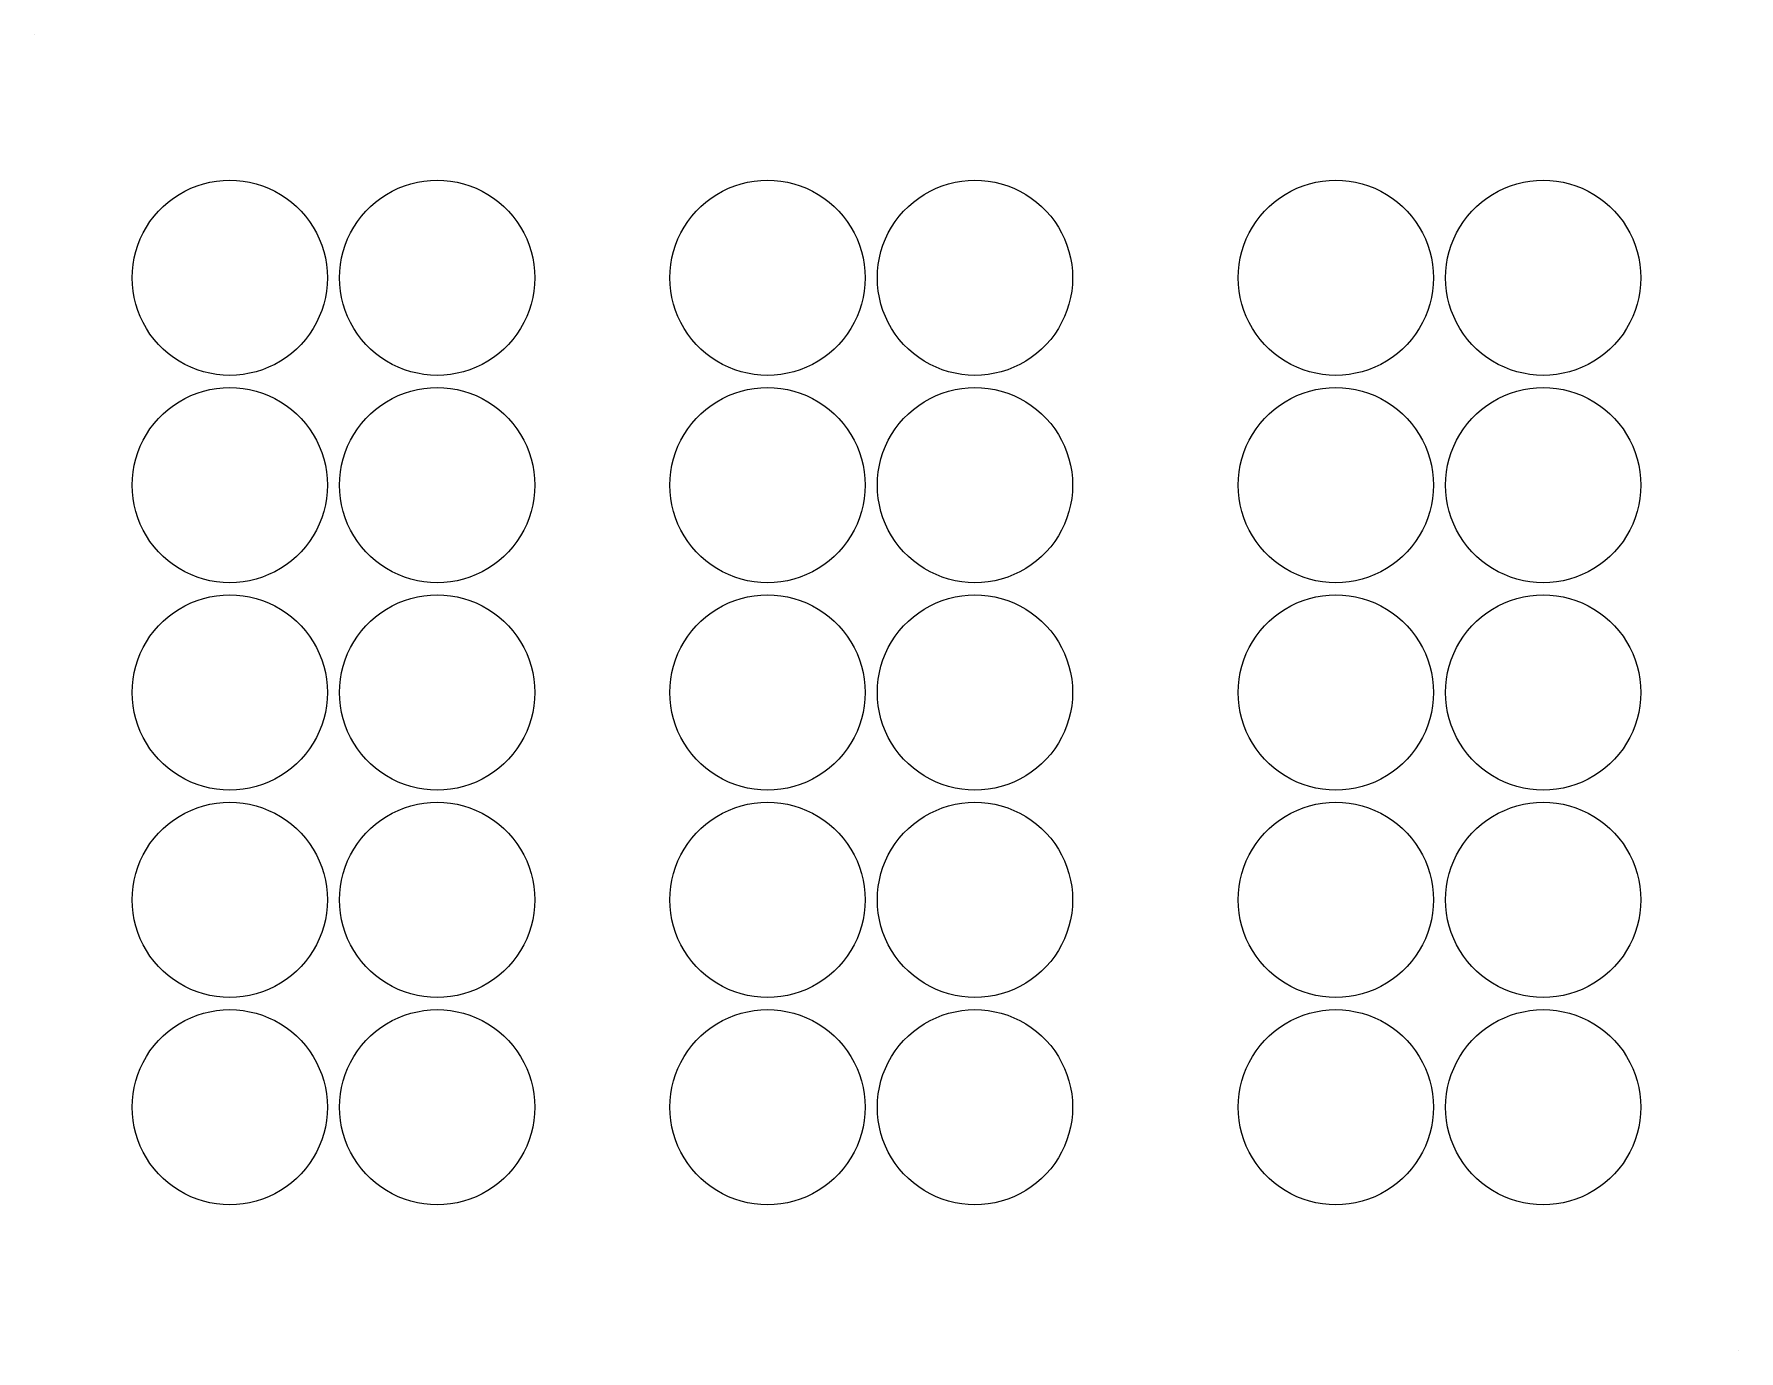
# Model space of a CAD drawing. Extents: x 0 to 279, y 0 to 216.
import ezdxf

# ---------------------------------------------------------------- set-up
doc = ezdxf.new("R2010")
doc.units = 0
doc.layers.add('ANCHOR', color=7, linetype='CONTINUOUS')
doc.layers.add('CUT', color=1, linetype='CONTINUOUS')

msp = doc.modelspace()

# ---------------------------------------------------------------- linework, layer by layer
at = {"layer": 'ANCHOR'}
for points in [[(0, 215.9), (0.01, 215.9), (0.01, 215.89), (0, 215.89)], [(279.39, 0.01), (279.4, 0.01), (279.4, 0), (279.39, 0)]]:
    msp.add_lwpolyline(points, close=True, dxfattribs=at)
at = {"layer": 'CUT'}
for points in [[(48.066, 175.95), (48.0287, 174.8581), (47.917, 173.7713), (47.7313, 172.6947), (47.4727, 171.6333), (47.1422, 170.5919), (46.7414, 169.5756), (46.2722, 168.589), (45.7367, 167.6367), (45.1375, 166.7231), (44.4774, 165.8526), (43.7594, 165.0291), (42.9869, 164.2566), (42.1634, 163.5386), (41.2929, 162.8785), (40.3793, 162.2793), (39.427, 161.7438), (38.4404, 161.2746), (37.4241, 160.8738), (36.3827, 160.5433), (35.3213, 160.2847), (34.2447, 160.099), (33.1579, 159.9873), (32.066, 159.95), (30.9741, 159.9873), (29.8873, 160.099), (28.8107, 160.2847), (27.7493, 160.5433), (26.7079, 160.8738), (25.6916, 161.2746), (24.705, 161.7438), (23.7527, 162.2793), (22.8391, 162.8785), (21.9686, 163.5386), (21.1451, 164.2566), (20.3726, 165.0291), (19.6546, 165.8526), (18.9945, 166.7231), (18.3953, 167.6367), (17.8598, 168.589), (17.3906, 169.5756), (16.9898, 170.5919), (16.6593, 171.6333), (16.4007, 172.6947), (16.215, 173.7713), (16.1033, 174.8581), (16.066, 175.95), (16.1033, 177.0419), (16.215, 178.1287), (16.4007, 179.2053), (16.6593, 180.2667), (16.9898, 181.3081), (17.3906, 182.3244), (17.8598, 183.311), (18.3953, 184.2633), (18.9945, 185.1769), (19.6546, 186.0474), (20.3726, 186.8709), (21.1451, 187.6434), (21.9686, 188.3614), (22.8391, 189.0215), (23.7527, 189.6207), (24.705, 190.1562), (25.6916, 190.6254), (26.7079, 191.0262), (27.7493, 191.3567), (28.8107, 191.6153), (29.8873, 191.801), (30.9741, 191.9127), (32.066, 191.95), (33.1579, 191.9127), (34.2447, 191.801), (35.3213, 191.6153), (36.3827, 191.3567), (37.4241, 191.0262), (38.4404, 190.6254), (39.427, 190.1562), (40.3793, 189.6207), (41.2929, 189.0215), (42.1634, 188.3614), (42.9869, 187.6434), (43.7594, 186.8709), (44.4774, 186.0474), (45.1375, 185.1769), (45.7367, 184.2633), (46.2722, 183.311), (46.7414, 182.3244), (47.1422, 181.3081), (47.4727, 180.2667), (47.7313, 179.2053), (47.917, 178.1287), (48.0287, 177.0419)], [(82.066, 175.95), (82.0287, 174.8581), (81.917, 173.7713), (81.7313, 172.6947), (81.4727, 171.6333), (81.1422, 170.5919), (80.7414, 169.5756), (80.2722, 168.589), (79.7367, 167.6367), (79.1375, 166.7231), (78.4774, 165.8526), (77.7594, 165.0291), (76.9869, 164.2566), (76.1634, 163.5386), (75.2929, 162.8785), (74.3793, 162.2793), (73.427, 161.7438), (72.4404, 161.2746), (71.4241, 160.8738), (70.3827, 160.5433), (69.3213, 160.2847), (68.2447, 160.099), (67.1579, 159.9873), (66.066, 159.95), (64.9741, 159.9873), (63.8873, 160.099), (62.8107, 160.2847), (61.7493, 160.5433), (60.7079, 160.8738), (59.6916, 161.2746), (58.705, 161.7438), (57.7527, 162.2793), (56.8391, 162.8785), (55.9686, 163.5386), (55.1451, 164.2566), (54.3726, 165.0291), (53.6546, 165.8526), (52.9945, 166.7231), (52.3953, 167.6367), (51.8598, 168.589), (51.3906, 169.5756), (50.9898, 170.5919), (50.6593, 171.6333), (50.4007, 172.6947), (50.215, 173.7713), (50.1033, 174.8581), (50.066, 175.95), (50.1033, 177.0419), (50.215, 178.1287), (50.4007, 179.2053), (50.6593, 180.2667), (50.9898, 181.3081), (51.3906, 182.3244), (51.8598, 183.311), (52.3953, 184.2633), (52.9945, 185.1769), (53.6546, 186.0474), (54.3726, 186.8709), (55.1451, 187.6434), (55.9686, 188.3614), (56.8391, 189.0215), (57.7527, 189.6207), (58.705, 190.1562), (59.6916, 190.6254), (60.7079, 191.0262), (61.7493, 191.3567), (62.8107, 191.6153), (63.8873, 191.801), (64.9741, 191.9127), (66.066, 191.95), (67.1579, 191.9127), (68.2447, 191.801), (69.3213, 191.6153), (70.3827, 191.3567), (71.4241, 191.0262), (72.4404, 190.6254), (73.427, 190.1562), (74.3793, 189.6207), (75.2929, 189.0215), (76.1634, 188.3614), (76.9869, 187.6434), (77.7594, 186.8709), (78.4774, 186.0474), (79.1375, 185.1769), (79.7367, 184.2633), (80.2722, 183.311), (80.7414, 182.3244), (81.1422, 181.3081), (81.4727, 180.2667), (81.7313, 179.2053), (81.917, 178.1287), (82.0287, 177.0419)], [(136.201, 175.95), (136.1637, 174.8581), (136.052, 173.7713), (135.8663, 172.6947), (135.6077, 171.6333), (135.2772, 170.5919), (134.8764, 169.5756), (134.4072, 168.589), (133.8717, 167.6367), (133.2725, 166.7231), (132.6124, 165.8526), (131.8944, 165.0291), (131.1219, 164.2566), (130.2984, 163.5386), (129.4279, 162.8785), (128.5143, 162.2793), (127.562, 161.7438), (126.5754, 161.2746), (125.5591, 160.8738), (124.5177, 160.5433), (123.4563, 160.2847), (122.3797, 160.099), (121.2929, 159.9873), (120.201, 159.95), (119.1091, 159.9873), (118.0223, 160.099), (116.9457, 160.2847), (115.8843, 160.5433), (114.8429, 160.8738), (113.8266, 161.2746), (112.84, 161.7438), (111.8877, 162.2793), (110.9741, 162.8785), (110.1036, 163.5386), (109.2801, 164.2566), (108.5076, 165.0291), (107.7896, 165.8526), (107.1295, 166.7231), (106.5303, 167.6367), (105.9948, 168.589), (105.5256, 169.5756), (105.1248, 170.5919), (104.7943, 171.6333), (104.5357, 172.6947), (104.35, 173.7713), (104.2383, 174.8581), (104.201, 175.95), (104.2383, 177.0419), (104.35, 178.1287), (104.5357, 179.2053), (104.7943, 180.2667), (105.1248, 181.3081), (105.5256, 182.3244), (105.9948, 183.311), (106.5303, 184.2633), (107.1295, 185.1769), (107.7896, 186.0474), (108.5076, 186.8709), (109.2801, 187.6434), (110.1036, 188.3614), (110.9741, 189.0215), (111.8877, 189.6207), (112.84, 190.1562), (113.8266, 190.6254), (114.8429, 191.0262), (115.8843, 191.3567), (116.9457, 191.6153), (118.0223, 191.801), (119.1091, 191.9127), (120.201, 191.95), (121.2929, 191.9127), (122.3797, 191.801), (123.4563, 191.6153), (124.5177, 191.3567), (125.5591, 191.0262), (126.5754, 190.6254), (127.562, 190.1562), (128.5143, 189.6207), (129.4279, 189.0215), (130.2984, 188.3614), (131.1219, 187.6434), (131.8944, 186.8709), (132.6124, 186.0474), (133.2725, 185.1769), (133.8717, 184.2633), (134.4072, 183.311), (134.8764, 182.3244), (135.2772, 181.3081), (135.6077, 180.2667), (135.8663, 179.2053), (136.052, 178.1287), (136.1637, 177.0419)], [(170.201, 175.95), (170.1637, 174.8581), (170.052, 173.7713), (169.8663, 172.6947), (169.6077, 171.6333), (169.2772, 170.5919), (168.8764, 169.5756), (168.4072, 168.589), (167.8717, 167.6367), (167.2725, 166.7231), (166.6124, 165.8526), (165.8944, 165.0291), (165.1219, 164.2566), (164.2984, 163.5386), (163.4279, 162.8785), (162.5143, 162.2793), (161.562, 161.7438), (160.5754, 161.2746), (159.5591, 160.8738), (158.5177, 160.5433), (157.4563, 160.2847), (156.3797, 160.099), (155.2929, 159.9873), (154.201, 159.95), (153.1091, 159.9873), (152.0223, 160.099), (150.9457, 160.2847), (149.8843, 160.5433), (148.8429, 160.8738), (147.8266, 161.2746), (146.84, 161.7438), (145.8877, 162.2793), (144.9741, 162.8785), (144.1036, 163.5386), (143.2801, 164.2566), (142.5076, 165.0291), (141.7896, 165.8526), (141.1295, 166.7231), (140.5303, 167.6367), (139.9948, 168.589), (139.5256, 169.5756), (139.1248, 170.5919), (138.7943, 171.6333), (138.5357, 172.6947), (138.35, 173.7713), (138.2383, 174.8581), (138.201, 175.95), (138.2383, 177.0419), (138.35, 178.1287), (138.5357, 179.2053), (138.7943, 180.2667), (139.1248, 181.3081), (139.5256, 182.3244), (139.9948, 183.311), (140.5303, 184.2633), (141.1295, 185.1769), (141.7896, 186.0474), (142.5076, 186.8709), (143.2801, 187.6434), (144.1036, 188.3614), (144.9741, 189.0215), (145.8877, 189.6207), (146.84, 190.1562), (147.8266, 190.6254), (148.8429, 191.0262), (149.8843, 191.3567), (150.9457, 191.6153), (152.0223, 191.801), (153.1091, 191.9127), (154.201, 191.95), (155.2929, 191.9127), (156.3797, 191.801), (157.4563, 191.6153), (158.5177, 191.3567), (159.5591, 191.0262), (160.5754, 190.6254), (161.562, 190.1562), (162.5143, 189.6207), (163.4279, 189.0215), (164.2984, 188.3614), (165.1219, 187.6434), (165.8944, 186.8709), (166.6124, 186.0474), (167.2725, 185.1769), (167.8717, 184.2633), (168.4072, 183.311), (168.8764, 182.3244), (169.2772, 181.3081), (169.6077, 180.2667), (169.8663, 179.2053), (170.052, 178.1287), (170.1637, 177.0419)], [(229.334, 175.95), (229.2967, 174.8581), (229.185, 173.7713), (228.9993, 172.6947), (228.7407, 171.6333), (228.4102, 170.5919), (228.0094, 169.5756), (227.5402, 168.589), (227.0047, 167.6367), (226.4055, 166.7231), (225.7454, 165.8526), (225.0274, 165.0291), (224.2549, 164.2566), (223.4314, 163.5386), (222.5609, 162.8785), (221.6473, 162.2793), (220.695, 161.7438), (219.7084, 161.2746), (218.6921, 160.8738), (217.6507, 160.5433), (216.5893, 160.2847), (215.5127, 160.099), (214.4259, 159.9873), (213.334, 159.95), (212.2421, 159.9873), (211.1553, 160.099), (210.0787, 160.2847), (209.0173, 160.5433), (207.9759, 160.8738), (206.9596, 161.2746), (205.973, 161.7438), (205.0207, 162.2793), (204.1071, 162.8785), (203.2366, 163.5386), (202.4131, 164.2566), (201.6406, 165.0291), (200.9226, 165.8526), (200.2625, 166.7231), (199.6633, 167.6367), (199.1278, 168.589), (198.6586, 169.5756), (198.2578, 170.5919), (197.9273, 171.6333), (197.6687, 172.6947), (197.483, 173.7713), (197.3713, 174.8581), (197.334, 175.95), (197.3713, 177.0419), (197.483, 178.1287), (197.6687, 179.2053), (197.9273, 180.2667), (198.2578, 181.3081), (198.6586, 182.3244), (199.1278, 183.311), (199.6633, 184.2633), (200.2625, 185.1769), (200.9226, 186.0474), (201.6406, 186.8709), (202.4131, 187.6434), (203.2366, 188.3614), (204.1071, 189.0215), (205.0207, 189.6207), (205.973, 190.1562), (206.9596, 190.6254), (207.9759, 191.0262), (209.0173, 191.3567), (210.0787, 191.6153), (211.1553, 191.801), (212.2421, 191.9127), (213.334, 191.95), (214.4259, 191.9127), (215.5127, 191.801), (216.5893, 191.6153), (217.6507, 191.3567), (218.6921, 191.0262), (219.7084, 190.6254), (220.695, 190.1562), (221.6473, 189.6207), (222.5609, 189.0215), (223.4314, 188.3614), (224.2549, 187.6434), (225.0274, 186.8709), (225.7454, 186.0474), (226.4055, 185.1769), (227.0047, 184.2633), (227.5402, 183.311), (228.0094, 182.3244), (228.4102, 181.3081), (228.7407, 180.2667), (228.9993, 179.2053), (229.185, 178.1287), (229.2967, 177.0419)], [(263.334, 175.95), (263.2967, 174.8581), (263.185, 173.7713), (262.9993, 172.6947), (262.7407, 171.6333), (262.4102, 170.5919), (262.0094, 169.5756), (261.5402, 168.589), (261.0047, 167.6367), (260.4055, 166.7231), (259.7454, 165.8526), (259.0274, 165.0291), (258.2549, 164.2566), (257.4314, 163.5386), (256.5609, 162.8785), (255.6473, 162.2793), (254.695, 161.7438), (253.7084, 161.2746), (252.6921, 160.8738), (251.6507, 160.5433), (250.5893, 160.2847), (249.5127, 160.099), (248.4259, 159.9873), (247.334, 159.95), (246.2421, 159.9873), (245.1553, 160.099), (244.0787, 160.2847), (243.0173, 160.5433), (241.9759, 160.8738), (240.9596, 161.2746), (239.973, 161.7438), (239.0207, 162.2793), (238.1071, 162.8785), (237.2366, 163.5386), (236.4131, 164.2566), (235.6406, 165.0291), (234.9226, 165.8526), (234.2625, 166.7231), (233.6633, 167.6367), (233.1278, 168.589), (232.6586, 169.5756), (232.2578, 170.5919), (231.9273, 171.6333), (231.6687, 172.6947), (231.483, 173.7713), (231.3713, 174.8581), (231.334, 175.95), (231.3713, 177.0419), (231.483, 178.1287), (231.6687, 179.2053), (231.9273, 180.2667), (232.2578, 181.3081), (232.6586, 182.3244), (233.1278, 183.311), (233.6633, 184.2633), (234.2625, 185.1769), (234.9226, 186.0474), (235.6406, 186.8709), (236.4131, 187.6434), (237.2366, 188.3614), (238.1071, 189.0215), (239.0207, 189.6207), (239.973, 190.1562), (240.9596, 190.6254), (241.9759, 191.0262), (243.0173, 191.3567), (244.0787, 191.6153), (245.1553, 191.801), (246.2421, 191.9127), (247.334, 191.95), (248.4259, 191.9127), (249.5127, 191.801), (250.5893, 191.6153), (251.6507, 191.3567), (252.6921, 191.0262), (253.7084, 190.6254), (254.695, 190.1562), (255.6473, 189.6207), (256.5609, 189.0215), (257.4314, 188.3614), (258.2549, 187.6434), (259.0274, 186.8709), (259.7454, 186.0474), (260.4055, 185.1769), (261.0047, 184.2633), (261.5402, 183.311), (262.0094, 182.3244), (262.4102, 181.3081), (262.7407, 180.2667), (262.9993, 179.2053), (263.185, 178.1287), (263.2967, 177.0419)], [(48.066, 141.95), (48.0287, 140.8581), (47.917, 139.7713), (47.7313, 138.6947), (47.4727, 137.6333), (47.1422, 136.5919), (46.7414, 135.5756), (46.2722, 134.589), (45.7367, 133.6367), (45.1375, 132.7231), (44.4774, 131.8526), (43.7594, 131.0291), (42.9869, 130.2566), (42.1634, 129.5386), (41.2929, 128.8785), (40.3793, 128.2793), (39.427, 127.7438), (38.4404, 127.2746), (37.4241, 126.8738), (36.3827, 126.5433), (35.3213, 126.2847), (34.2447, 126.099), (33.1579, 125.9873), (32.066, 125.95), (30.9741, 125.9873), (29.8873, 126.099), (28.8107, 126.2847), (27.7493, 126.5433), (26.7079, 126.8738), (25.6916, 127.2746), (24.705, 127.7438), (23.7527, 128.2793), (22.8391, 128.8785), (21.9686, 129.5386), (21.1451, 130.2566), (20.3726, 131.0291), (19.6546, 131.8526), (18.9945, 132.7231), (18.3953, 133.6367), (17.8598, 134.589), (17.3906, 135.5756), (16.9898, 136.5919), (16.6593, 137.6333), (16.4007, 138.6947), (16.215, 139.7713), (16.1033, 140.8581), (16.066, 141.95), (16.1033, 143.0419), (16.215, 144.1287), (16.4007, 145.2053), (16.6593, 146.2667), (16.9898, 147.3081), (17.3906, 148.3244), (17.8598, 149.311), (18.3953, 150.2633), (18.9945, 151.1769), (19.6546, 152.0474), (20.3726, 152.8709), (21.1451, 153.6434), (21.9686, 154.3614), (22.8391, 155.0215), (23.7527, 155.6207), (24.705, 156.1562), (25.6916, 156.6254), (26.7079, 157.0262), (27.7493, 157.3567), (28.8107, 157.6153), (29.8873, 157.801), (30.9741, 157.9127), (32.066, 157.95), (33.1579, 157.9127), (34.2447, 157.801), (35.3213, 157.6153), (36.3827, 157.3567), (37.4241, 157.0262), (38.4404, 156.6254), (39.427, 156.1562), (40.3793, 155.6207), (41.2929, 155.0215), (42.1634, 154.3614), (42.9869, 153.6434), (43.7594, 152.8709), (44.4774, 152.0474), (45.1375, 151.1769), (45.7367, 150.2633), (46.2722, 149.311), (46.7414, 148.3244), (47.1422, 147.3081), (47.4727, 146.2667), (47.7313, 145.2053), (47.917, 144.1287), (48.0287, 143.0419)], [(82.066, 141.95), (82.0287, 140.8581), (81.917, 139.7713), (81.7313, 138.6947), (81.4727, 137.6333), (81.1422, 136.5919), (80.7414, 135.5756), (80.2722, 134.589), (79.7367, 133.6367), (79.1375, 132.7231), (78.4774, 131.8526), (77.7594, 131.0291), (76.9869, 130.2566), (76.1634, 129.5386), (75.2929, 128.8785), (74.3793, 128.2793), (73.427, 127.7438), (72.4404, 127.2746), (71.4241, 126.8738), (70.3827, 126.5433), (69.3213, 126.2847), (68.2447, 126.099), (67.1579, 125.9873), (66.066, 125.95), (64.9741, 125.9873), (63.8873, 126.099), (62.8107, 126.2847), (61.7493, 126.5433), (60.7079, 126.8738), (59.6916, 127.2746), (58.705, 127.7438), (57.7527, 128.2793), (56.8391, 128.8785), (55.9686, 129.5386), (55.1451, 130.2566), (54.3726, 131.0291), (53.6546, 131.8526), (52.9945, 132.7231), (52.3953, 133.6367), (51.8598, 134.589), (51.3906, 135.5756), (50.9898, 136.5919), (50.6593, 137.6333), (50.4007, 138.6947), (50.215, 139.7713), (50.1033, 140.8581), (50.066, 141.95), (50.1033, 143.0419), (50.215, 144.1287), (50.4007, 145.2053), (50.6593, 146.2667), (50.9898, 147.3081), (51.3906, 148.3244), (51.8598, 149.311), (52.3953, 150.2633), (52.9945, 151.1769), (53.6546, 152.0474), (54.3726, 152.8709), (55.1451, 153.6434), (55.9686, 154.3614), (56.8391, 155.0215), (57.7527, 155.6207), (58.705, 156.1562), (59.6916, 156.6254), (60.7079, 157.0262), (61.7493, 157.3567), (62.8107, 157.6153), (63.8873, 157.801), (64.9741, 157.9127), (66.066, 157.95), (67.1579, 157.9127), (68.2447, 157.801), (69.3213, 157.6153), (70.3827, 157.3567), (71.4241, 157.0262), (72.4404, 156.6254), (73.427, 156.1562), (74.3793, 155.6207), (75.2929, 155.0215), (76.1634, 154.3614), (76.9869, 153.6434), (77.7594, 152.8709), (78.4774, 152.0474), (79.1375, 151.1769), (79.7367, 150.2633), (80.2722, 149.311), (80.7414, 148.3244), (81.1422, 147.3081), (81.4727, 146.2667), (81.7313, 145.2053), (81.917, 144.1287), (82.0287, 143.0419)], [(136.201, 141.95), (136.1637, 140.8581), (136.052, 139.7713), (135.8663, 138.6947), (135.6077, 137.6333), (135.2772, 136.5919), (134.8764, 135.5756), (134.4072, 134.589), (133.8717, 133.6367), (133.2725, 132.7231), (132.6124, 131.8526), (131.8944, 131.0291), (131.1219, 130.2566), (130.2984, 129.5386), (129.4279, 128.8785), (128.5143, 128.2793), (127.562, 127.7438), (126.5754, 127.2746), (125.5591, 126.8738), (124.5177, 126.5433), (123.4563, 126.2847), (122.3797, 126.099), (121.2929, 125.9873), (120.201, 125.95), (119.1091, 125.9873), (118.0223, 126.099), (116.9457, 126.2847), (115.8843, 126.5433), (114.8429, 126.8738), (113.8266, 127.2746), (112.84, 127.7438), (111.8877, 128.2793), (110.9741, 128.8785), (110.1036, 129.5386), (109.2801, 130.2566), (108.5076, 131.0291), (107.7896, 131.8526), (107.1295, 132.7231), (106.5303, 133.6367), (105.9948, 134.589), (105.5256, 135.5756), (105.1248, 136.5919), (104.7943, 137.6333), (104.5357, 138.6947), (104.35, 139.7713), (104.2383, 140.8581), (104.201, 141.95), (104.2383, 143.0419), (104.35, 144.1287), (104.5357, 145.2053), (104.7943, 146.2667), (105.1248, 147.3081), (105.5256, 148.3244), (105.9948, 149.311), (106.5303, 150.2633), (107.1295, 151.1769), (107.7896, 152.0474), (108.5076, 152.8709), (109.2801, 153.6434), (110.1036, 154.3614), (110.9741, 155.0215), (111.8877, 155.6207), (112.84, 156.1562), (113.8266, 156.6254), (114.8429, 157.0262), (115.8843, 157.3567), (116.9457, 157.6153), (118.0223, 157.801), (119.1091, 157.9127), (120.201, 157.95), (121.2929, 157.9127), (122.3797, 157.801), (123.4563, 157.6153), (124.5177, 157.3567), (125.5591, 157.0262), (126.5754, 156.6254), (127.562, 156.1562), (128.5143, 155.6207), (129.4279, 155.0215), (130.2984, 154.3614), (131.1219, 153.6434), (131.8944, 152.8709), (132.6124, 152.0474), (133.2725, 151.1769), (133.8717, 150.2633), (134.4072, 149.311), (134.8764, 148.3244), (135.2772, 147.3081), (135.6077, 146.2667), (135.8663, 145.2053), (136.052, 144.1287), (136.1637, 143.0419)], [(170.201, 141.95), (170.1637, 140.8581), (170.052, 139.7713), (169.8663, 138.6947), (169.6077, 137.6333), (169.2772, 136.5919), (168.8764, 135.5756), (168.4072, 134.589), (167.8717, 133.6367), (167.2725, 132.7231), (166.6124, 131.8526), (165.8944, 131.0291), (165.1219, 130.2566), (164.2984, 129.5386), (163.4279, 128.8785), (162.5143, 128.2793), (161.562, 127.7438), (160.5754, 127.2746), (159.5591, 126.8738), (158.5177, 126.5433), (157.4563, 126.2847), (156.3797, 126.099), (155.2929, 125.9873), (154.201, 125.95), (153.1091, 125.9873), (152.0223, 126.099), (150.9457, 126.2847), (149.8843, 126.5433), (148.8429, 126.8738), (147.8266, 127.2746), (146.84, 127.7438), (145.8877, 128.2793), (144.9741, 128.8785), (144.1036, 129.5386), (143.2801, 130.2566), (142.5076, 131.0291), (141.7896, 131.8526), (141.1295, 132.7231), (140.5303, 133.6367), (139.9948, 134.589), (139.5256, 135.5756), (139.1248, 136.5919), (138.7943, 137.6333), (138.5357, 138.6947), (138.35, 139.7713), (138.2383, 140.8581), (138.201, 141.95), (138.2383, 143.0419), (138.35, 144.1287), (138.5357, 145.2053), (138.7943, 146.2667), (139.1248, 147.3081), (139.5256, 148.3244), (139.9948, 149.311), (140.5303, 150.2633), (141.1295, 151.1769), (141.7896, 152.0474), (142.5076, 152.8709), (143.2801, 153.6434), (144.1036, 154.3614), (144.9741, 155.0215), (145.8877, 155.6207), (146.84, 156.1562), (147.8266, 156.6254), (148.8429, 157.0262), (149.8843, 157.3567), (150.9457, 157.6153), (152.0223, 157.801), (153.1091, 157.9127), (154.201, 157.95), (155.2929, 157.9127), (156.3797, 157.801), (157.4563, 157.6153), (158.5177, 157.3567), (159.5591, 157.0262), (160.5754, 156.6254), (161.562, 156.1562), (162.5143, 155.6207), (163.4279, 155.0215), (164.2984, 154.3614), (165.1219, 153.6434), (165.8944, 152.8709), (166.6124, 152.0474), (167.2725, 151.1769), (167.8717, 150.2633), (168.4072, 149.311), (168.8764, 148.3244), (169.2772, 147.3081), (169.6077, 146.2667), (169.8663, 145.2053), (170.052, 144.1287), (170.1637, 143.0419)], [(229.334, 141.95), (229.2967, 140.8581), (229.185, 139.7713), (228.9993, 138.6947), (228.7407, 137.6333), (228.4102, 136.5919), (228.0094, 135.5756), (227.5402, 134.589), (227.0047, 133.6367), (226.4055, 132.7231), (225.7454, 131.8526), (225.0274, 131.0291), (224.2549, 130.2566), (223.4314, 129.5386), (222.5609, 128.8785), (221.6473, 128.2793), (220.695, 127.7438), (219.7084, 127.2746), (218.6921, 126.8738), (217.6507, 126.5433), (216.5893, 126.2847), (215.5127, 126.099), (214.4259, 125.9873), (213.334, 125.95), (212.2421, 125.9873), (211.1553, 126.099), (210.0787, 126.2847), (209.0173, 126.5433), (207.9759, 126.8738), (206.9596, 127.2746), (205.973, 127.7438), (205.0207, 128.2793), (204.1071, 128.8785), (203.2366, 129.5386), (202.4131, 130.2566), (201.6406, 131.0291), (200.9226, 131.8526), (200.2625, 132.7231), (199.6633, 133.6367), (199.1278, 134.589), (198.6586, 135.5756), (198.2578, 136.5919), (197.9273, 137.6333), (197.6687, 138.6947), (197.483, 139.7713), (197.3713, 140.8581), (197.334, 141.95), (197.3713, 143.0419), (197.483, 144.1287), (197.6687, 145.2053), (197.9273, 146.2667), (198.2578, 147.3081), (198.6586, 148.3244), (199.1278, 149.311), (199.6633, 150.2633), (200.2625, 151.1769), (200.9226, 152.0474), (201.6406, 152.8709), (202.4131, 153.6434), (203.2366, 154.3614), (204.1071, 155.0215), (205.0207, 155.6207), (205.973, 156.1562), (206.9596, 156.6254), (207.9759, 157.0262), (209.0173, 157.3567), (210.0787, 157.6153), (211.1553, 157.801), (212.2421, 157.9127), (213.334, 157.95), (214.4259, 157.9127), (215.5127, 157.801), (216.5893, 157.6153), (217.6507, 157.3567), (218.6921, 157.0262), (219.7084, 156.6254), (220.695, 156.1562), (221.6473, 155.6207), (222.5609, 155.0215), (223.4314, 154.3614), (224.2549, 153.6434), (225.0274, 152.8709), (225.7454, 152.0474), (226.4055, 151.1769), (227.0047, 150.2633), (227.5402, 149.311), (228.0094, 148.3244), (228.4102, 147.3081), (228.7407, 146.2667), (228.9993, 145.2053), (229.185, 144.1287), (229.2967, 143.0419)], [(263.334, 141.95), (263.2967, 140.8581), (263.185, 139.7713), (262.9993, 138.6947), (262.7407, 137.6333), (262.4102, 136.5919), (262.0094, 135.5756), (261.5402, 134.589), (261.0047, 133.6367), (260.4055, 132.7231), (259.7454, 131.8526), (259.0274, 131.0291), (258.2549, 130.2566), (257.4314, 129.5386), (256.5609, 128.8785), (255.6473, 128.2793), (254.695, 127.7438), (253.7084, 127.2746), (252.6921, 126.8738), (251.6507, 126.5433), (250.5893, 126.2847), (249.5127, 126.099), (248.4259, 125.9873), (247.334, 125.95), (246.2421, 125.9873), (245.1553, 126.099), (244.0787, 126.2847), (243.0173, 126.5433), (241.9759, 126.8738), (240.9596, 127.2746), (239.973, 127.7438), (239.0207, 128.2793), (238.1071, 128.8785), (237.2366, 129.5386), (236.4131, 130.2566), (235.6406, 131.0291), (234.9226, 131.8526), (234.2625, 132.7231), (233.6633, 133.6367), (233.1278, 134.589), (232.6586, 135.5756), (232.2578, 136.5919), (231.9273, 137.6333), (231.6687, 138.6947), (231.483, 139.7713), (231.3713, 140.8581), (231.334, 141.95), (231.3713, 143.0419), (231.483, 144.1287), (231.6687, 145.2053), (231.9273, 146.2667), (232.2578, 147.3081), (232.6586, 148.3244), (233.1278, 149.311), (233.6633, 150.2633), (234.2625, 151.1769), (234.9226, 152.0474), (235.6406, 152.8709), (236.4131, 153.6434), (237.2366, 154.3614), (238.1071, 155.0215), (239.0207, 155.6207), (239.973, 156.1562), (240.9596, 156.6254), (241.9759, 157.0262), (243.0173, 157.3567), (244.0787, 157.6153), (245.1553, 157.801), (246.2421, 157.9127), (247.334, 157.95), (248.4259, 157.9127), (249.5127, 157.801), (250.5893, 157.6153), (251.6507, 157.3567), (252.6921, 157.0262), (253.7084, 156.6254), (254.695, 156.1562), (255.6473, 155.6207), (256.5609, 155.0215), (257.4314, 154.3614), (258.2549, 153.6434), (259.0274, 152.8709), (259.7454, 152.0474), (260.4055, 151.1769), (261.0047, 150.2633), (261.5402, 149.311), (262.0094, 148.3244), (262.4102, 147.3081), (262.7407, 146.2667), (262.9993, 145.2053), (263.185, 144.1287), (263.2967, 143.0419)], [(48.066, 107.95), (48.0287, 106.8581), (47.917, 105.7713), (47.7313, 104.6947), (47.4727, 103.6333), (47.1422, 102.5919), (46.7414, 101.5756), (46.2722, 100.589), (45.7367, 99.6367), (45.1375, 98.7231), (44.4774, 97.8526), (43.7594, 97.0291), (42.9869, 96.2566), (42.1634, 95.5386), (41.2929, 94.8785), (40.3793, 94.2793), (39.427, 93.7438), (38.4404, 93.2746), (37.4241, 92.8738), (36.3827, 92.5433), (35.3213, 92.2847), (34.2447, 92.099), (33.1579, 91.9873), (32.066, 91.95), (30.9741, 91.9873), (29.8873, 92.099), (28.8107, 92.2847), (27.7493, 92.5433), (26.7079, 92.8738), (25.6916, 93.2746), (24.705, 93.7438), (23.7527, 94.2793), (22.8391, 94.8785), (21.9686, 95.5386), (21.1451, 96.2566), (20.3726, 97.0291), (19.6546, 97.8526), (18.9945, 98.7231), (18.3953, 99.6367), (17.8598, 100.589), (17.3906, 101.5756), (16.9898, 102.5919), (16.6593, 103.6333), (16.4007, 104.6947), (16.215, 105.7713), (16.1033, 106.8581), (16.066, 107.95), (16.1033, 109.0419), (16.215, 110.1287), (16.4007, 111.2053), (16.6593, 112.2667), (16.9898, 113.3081), (17.3906, 114.3244), (17.8598, 115.311), (18.3953, 116.2633), (18.9945, 117.1769), (19.6546, 118.0474), (20.3726, 118.8709), (21.1451, 119.6434), (21.9686, 120.3614), (22.8391, 121.0215), (23.7527, 121.6207), (24.705, 122.1562), (25.6916, 122.6254), (26.7079, 123.0262), (27.7493, 123.3567), (28.8107, 123.6153), (29.8873, 123.801), (30.9741, 123.9127), (32.066, 123.95), (33.1579, 123.9127), (34.2447, 123.801), (35.3213, 123.6153), (36.3827, 123.3567), (37.4241, 123.0262), (38.4404, 122.6254), (39.427, 122.1562), (40.3793, 121.6207), (41.2929, 121.0215), (42.1634, 120.3614), (42.9869, 119.6434), (43.7594, 118.8709), (44.4774, 118.0474), (45.1375, 117.1769), (45.7367, 116.2633), (46.2722, 115.311), (46.7414, 114.3244), (47.1422, 113.3081), (47.4727, 112.2667), (47.7313, 111.2053), (47.917, 110.1287), (48.0287, 109.0419)], [(82.066, 107.95), (82.0287, 106.8581), (81.917, 105.7713), (81.7313, 104.6947), (81.4727, 103.6333), (81.1422, 102.5919), (80.7414, 101.5756), (80.2722, 100.589), (79.7367, 99.6367), (79.1375, 98.7231), (78.4774, 97.8526), (77.7594, 97.0291), (76.9869, 96.2566), (76.1634, 95.5386), (75.2929, 94.8785), (74.3793, 94.2793), (73.427, 93.7438), (72.4404, 93.2746), (71.4241, 92.8738), (70.3827, 92.5433), (69.3213, 92.2847), (68.2447, 92.099), (67.1579, 91.9873), (66.066, 91.95), (64.9741, 91.9873), (63.8873, 92.099), (62.8107, 92.2847), (61.7493, 92.5433), (60.7079, 92.8738), (59.6916, 93.2746), (58.705, 93.7438), (57.7527, 94.2793), (56.8391, 94.8785), (55.9686, 95.5386), (55.1451, 96.2566), (54.3726, 97.0291), (53.6546, 97.8526), (52.9945, 98.7231), (52.3953, 99.6367), (51.8598, 100.589), (51.3906, 101.5756), (50.9898, 102.5919), (50.6593, 103.6333), (50.4007, 104.6947), (50.215, 105.7713), (50.1033, 106.8581), (50.066, 107.95), (50.1033, 109.0419), (50.215, 110.1287), (50.4007, 111.2053), (50.6593, 112.2667), (50.9898, 113.3081), (51.3906, 114.3244), (51.8598, 115.311), (52.3953, 116.2633), (52.9945, 117.1769), (53.6546, 118.0474), (54.3726, 118.8709), (55.1451, 119.6434), (55.9686, 120.3614), (56.8391, 121.0215), (57.7527, 121.6207), (58.705, 122.1562), (59.6916, 122.6254), (60.7079, 123.0262), (61.7493, 123.3567), (62.8107, 123.6153), (63.8873, 123.801), (64.9741, 123.9127), (66.066, 123.95), (67.1579, 123.9127), (68.2447, 123.801), (69.3213, 123.6153), (70.3827, 123.3567), (71.4241, 123.0262), (72.4404, 122.6254), (73.427, 122.1562), (74.3793, 121.6207), (75.2929, 121.0215), (76.1634, 120.3614), (76.9869, 119.6434), (77.7594, 118.8709), (78.4774, 118.0474), (79.1375, 117.1769), (79.7367, 116.2633), (80.2722, 115.311), (80.7414, 114.3244), (81.1422, 113.3081), (81.4727, 112.2667), (81.7313, 111.2053), (81.917, 110.1287), (82.0287, 109.0419)], [(136.201, 107.95), (136.1637, 106.8581), (136.052, 105.7713), (135.8663, 104.6947), (135.6077, 103.6333), (135.2772, 102.5919), (134.8764, 101.5756), (134.4072, 100.589), (133.8717, 99.6367), (133.2725, 98.7231), (132.6124, 97.8526), (131.8944, 97.0291), (131.1219, 96.2566), (130.2984, 95.5386), (129.4279, 94.8785), (128.5143, 94.2793), (127.562, 93.7438), (126.5754, 93.2746), (125.5591, 92.8738), (124.5177, 92.5433), (123.4563, 92.2847), (122.3797, 92.099), (121.2929, 91.9873), (120.201, 91.95), (119.1091, 91.9873), (118.0223, 92.099), (116.9457, 92.2847), (115.8843, 92.5433), (114.8429, 92.8738), (113.8266, 93.2746), (112.84, 93.7438), (111.8877, 94.2793), (110.9741, 94.8785), (110.1036, 95.5386), (109.2801, 96.2566), (108.5076, 97.0291), (107.7896, 97.8526), (107.1295, 98.7231), (106.5303, 99.6367), (105.9948, 100.589), (105.5256, 101.5756), (105.1248, 102.5919), (104.7943, 103.6333), (104.5357, 104.6947), (104.35, 105.7713), (104.2383, 106.8581), (104.201, 107.95), (104.2383, 109.0419), (104.35, 110.1287), (104.5357, 111.2053), (104.7943, 112.2667), (105.1248, 113.3081), (105.5256, 114.3244), (105.9948, 115.311), (106.5303, 116.2633), (107.1295, 117.1769), (107.7896, 118.0474), (108.5076, 118.8709), (109.2801, 119.6434), (110.1036, 120.3614), (110.9741, 121.0215), (111.8877, 121.6207), (112.84, 122.1562), (113.8266, 122.6254), (114.8429, 123.0262), (115.8843, 123.3567), (116.9457, 123.6153), (118.0223, 123.801), (119.1091, 123.9127), (120.201, 123.95), (121.2929, 123.9127), (122.3797, 123.801), (123.4563, 123.6153), (124.5177, 123.3567), (125.5591, 123.0262), (126.5754, 122.6254), (127.562, 122.1562), (128.5143, 121.6207), (129.4279, 121.0215), (130.2984, 120.3614), (131.1219, 119.6434), (131.8944, 118.8709), (132.6124, 118.0474), (133.2725, 117.1769), (133.8717, 116.2633), (134.4072, 115.311), (134.8764, 114.3244), (135.2772, 113.3081), (135.6077, 112.2667), (135.8663, 111.2053), (136.052, 110.1287), (136.1637, 109.0419)], [(170.201, 107.95), (170.1637, 106.8581), (170.052, 105.7713), (169.8663, 104.6947), (169.6077, 103.6333), (169.2772, 102.5919), (168.8764, 101.5756), (168.4072, 100.589), (167.8717, 99.6367), (167.2725, 98.7231), (166.6124, 97.8526), (165.8944, 97.0291), (165.1219, 96.2566), (164.2984, 95.5386), (163.4279, 94.8785), (162.5143, 94.2793), (161.562, 93.7438), (160.5754, 93.2746), (159.5591, 92.8738), (158.5177, 92.5433), (157.4563, 92.2847), (156.3797, 92.099), (155.2929, 91.9873), (154.201, 91.95), (153.1091, 91.9873), (152.0223, 92.099), (150.9457, 92.2847), (149.8843, 92.5433), (148.8429, 92.8738), (147.8266, 93.2746), (146.84, 93.7438), (145.8877, 94.2793), (144.9741, 94.8785), (144.1036, 95.5386), (143.2801, 96.2566), (142.5076, 97.0291), (141.7896, 97.8526), (141.1295, 98.7231), (140.5303, 99.6367), (139.9948, 100.589), (139.5256, 101.5756), (139.1248, 102.5919), (138.7943, 103.6333), (138.5357, 104.6947), (138.35, 105.7713), (138.2383, 106.8581), (138.201, 107.95), (138.2383, 109.0419), (138.35, 110.1287), (138.5357, 111.2053), (138.7943, 112.2667), (139.1248, 113.3081), (139.5256, 114.3244), (139.9948, 115.311), (140.5303, 116.2633), (141.1295, 117.1769), (141.7896, 118.0474), (142.5076, 118.8709), (143.2801, 119.6434), (144.1036, 120.3614), (144.9741, 121.0215), (145.8877, 121.6207), (146.84, 122.1562), (147.8266, 122.6254), (148.8429, 123.0262), (149.8843, 123.3567), (150.9457, 123.6153), (152.0223, 123.801), (153.1091, 123.9127), (154.201, 123.95), (155.2929, 123.9127), (156.3797, 123.801), (157.4563, 123.6153), (158.5177, 123.3567), (159.5591, 123.0262), (160.5754, 122.6254), (161.562, 122.1562), (162.5143, 121.6207), (163.4279, 121.0215), (164.2984, 120.3614), (165.1219, 119.6434), (165.8944, 118.8709), (166.6124, 118.0474), (167.2725, 117.1769), (167.8717, 116.2633), (168.4072, 115.311), (168.8764, 114.3244), (169.2772, 113.3081), (169.6077, 112.2667), (169.8663, 111.2053), (170.052, 110.1287), (170.1637, 109.0419)], [(229.334, 107.95), (229.2967, 106.8581), (229.185, 105.7713), (228.9993, 104.6947), (228.7407, 103.6333), (228.4102, 102.5919), (228.0094, 101.5756), (227.5402, 100.589), (227.0047, 99.6367), (226.4055, 98.7231), (225.7454, 97.8526), (225.0274, 97.0291), (224.2549, 96.2566), (223.4314, 95.5386), (222.5609, 94.8785), (221.6473, 94.2793), (220.695, 93.7438), (219.7084, 93.2746), (218.6921, 92.8738), (217.6507, 92.5433), (216.5893, 92.2847), (215.5127, 92.099), (214.4259, 91.9873), (213.334, 91.95), (212.2421, 91.9873), (211.1553, 92.099), (210.0787, 92.2847), (209.0173, 92.5433), (207.9759, 92.8738), (206.9596, 93.2746), (205.973, 93.7438), (205.0207, 94.2793), (204.1071, 94.8785), (203.2366, 95.5386), (202.4131, 96.2566), (201.6406, 97.0291), (200.9226, 97.8526), (200.2625, 98.7231), (199.6633, 99.6367), (199.1278, 100.589), (198.6586, 101.5756), (198.2578, 102.5919), (197.9273, 103.6333), (197.6687, 104.6947), (197.483, 105.7713), (197.3713, 106.8581), (197.334, 107.95), (197.3713, 109.0419), (197.483, 110.1287), (197.6687, 111.2053), (197.9273, 112.2667), (198.2578, 113.3081), (198.6586, 114.3244), (199.1278, 115.311), (199.6633, 116.2633), (200.2625, 117.1769), (200.9226, 118.0474), (201.6406, 118.8709), (202.4131, 119.6434), (203.2366, 120.3614), (204.1071, 121.0215), (205.0207, 121.6207), (205.973, 122.1562), (206.9596, 122.6254), (207.9759, 123.0262), (209.0173, 123.3567), (210.0787, 123.6153), (211.1553, 123.801), (212.2421, 123.9127), (213.334, 123.95), (214.4259, 123.9127), (215.5127, 123.801), (216.5893, 123.6153), (217.6507, 123.3567), (218.6921, 123.0262), (219.7084, 122.6254), (220.695, 122.1562), (221.6473, 121.6207), (222.5609, 121.0215), (223.4314, 120.3614), (224.2549, 119.6434), (225.0274, 118.8709), (225.7454, 118.0474), (226.4055, 117.1769), (227.0047, 116.2633), (227.5402, 115.311), (228.0094, 114.3244), (228.4102, 113.3081), (228.7407, 112.2667), (228.9993, 111.2053), (229.185, 110.1287), (229.2967, 109.0419)], [(263.334, 107.95), (263.2967, 106.8581), (263.185, 105.7713), (262.9993, 104.6947), (262.7407, 103.6333), (262.4102, 102.5919), (262.0094, 101.5756), (261.5402, 100.589), (261.0047, 99.6367), (260.4055, 98.7231), (259.7454, 97.8526), (259.0274, 97.0291), (258.2549, 96.2566), (257.4314, 95.5386), (256.5609, 94.8785), (255.6473, 94.2793), (254.695, 93.7438), (253.7084, 93.2746), (252.6921, 92.8738), (251.6507, 92.5433), (250.5893, 92.2847), (249.5127, 92.099), (248.4259, 91.9873), (247.334, 91.95), (246.2421, 91.9873), (245.1553, 92.099), (244.0787, 92.2847), (243.0173, 92.5433), (241.9759, 92.8738), (240.9596, 93.2746), (239.973, 93.7438), (239.0207, 94.2793), (238.1071, 94.8785), (237.2366, 95.5386), (236.4131, 96.2566), (235.6406, 97.0291), (234.9226, 97.8526), (234.2625, 98.7231), (233.6633, 99.6367), (233.1278, 100.589), (232.6586, 101.5756), (232.2578, 102.5919), (231.9273, 103.6333), (231.6687, 104.6947), (231.483, 105.7713), (231.3713, 106.8581), (231.334, 107.95), (231.3713, 109.0419), (231.483, 110.1287), (231.6687, 111.2053), (231.9273, 112.2667), (232.2578, 113.3081), (232.6586, 114.3244), (233.1278, 115.311), (233.6633, 116.2633), (234.2625, 117.1769), (234.9226, 118.0474), (235.6406, 118.8709), (236.4131, 119.6434), (237.2366, 120.3614), (238.1071, 121.0215), (239.0207, 121.6207), (239.973, 122.1562), (240.9596, 122.6254), (241.9759, 123.0262), (243.0173, 123.3567), (244.0787, 123.6153), (245.1553, 123.801), (246.2421, 123.9127), (247.334, 123.95), (248.4259, 123.9127), (249.5127, 123.801), (250.5893, 123.6153), (251.6507, 123.3567), (252.6921, 123.0262), (253.7084, 122.6254), (254.695, 122.1562), (255.6473, 121.6207), (256.5609, 121.0215), (257.4314, 120.3614), (258.2549, 119.6434), (259.0274, 118.8709), (259.7454, 118.0474), (260.4055, 117.1769), (261.0047, 116.2633), (261.5402, 115.311), (262.0094, 114.3244), (262.4102, 113.3081), (262.7407, 112.2667), (262.9993, 111.2053), (263.185, 110.1287), (263.2967, 109.0419)], [(48.066, 73.95), (48.0287, 72.8581), (47.917, 71.7713), (47.7313, 70.6947), (47.4727, 69.6333), (47.1422, 68.5919), (46.7414, 67.5756), (46.2722, 66.589), (45.7367, 65.6367), (45.1375, 64.7231), (44.4774, 63.8526), (43.7594, 63.0291), (42.9869, 62.2566), (42.1634, 61.5386), (41.2929, 60.8785), (40.3793, 60.2793), (39.427, 59.7438), (38.4404, 59.2746), (37.4241, 58.8738), (36.3827, 58.5433), (35.3213, 58.2847), (34.2447, 58.099), (33.1579, 57.9873), (32.066, 57.95), (30.9741, 57.9873), (29.8873, 58.099), (28.8107, 58.2847), (27.7493, 58.5433), (26.7079, 58.8738), (25.6916, 59.2746), (24.705, 59.7438), (23.7527, 60.2793), (22.8391, 60.8785), (21.9686, 61.5386), (21.1451, 62.2566), (20.3726, 63.0291), (19.6546, 63.8526), (18.9945, 64.7231), (18.3953, 65.6367), (17.8598, 66.589), (17.3906, 67.5756), (16.9898, 68.5919), (16.6593, 69.6333), (16.4007, 70.6947), (16.215, 71.7713), (16.1033, 72.8581), (16.066, 73.95), (16.1033, 75.0419), (16.215, 76.1287), (16.4007, 77.2053), (16.6593, 78.2667), (16.9898, 79.3081), (17.3906, 80.3244), (17.8598, 81.311), (18.3953, 82.2633), (18.9945, 83.1769), (19.6546, 84.0474), (20.3726, 84.8709), (21.1451, 85.6434), (21.9686, 86.3614), (22.8391, 87.0215), (23.7527, 87.6207), (24.705, 88.1562), (25.6916, 88.6254), (26.7079, 89.0262), (27.7493, 89.3567), (28.8107, 89.6153), (29.8873, 89.801), (30.9741, 89.9127), (32.066, 89.95), (33.1579, 89.9127), (34.2447, 89.801), (35.3213, 89.6153), (36.3827, 89.3567), (37.4241, 89.0262), (38.4404, 88.6254), (39.427, 88.1562), (40.3793, 87.6207), (41.2929, 87.0215), (42.1634, 86.3614), (42.9869, 85.6434), (43.7594, 84.8709), (44.4774, 84.0474), (45.1375, 83.1769), (45.7367, 82.2633), (46.2722, 81.311), (46.7414, 80.3244), (47.1422, 79.3081), (47.4727, 78.2667), (47.7313, 77.2053), (47.917, 76.1287), (48.0287, 75.0419)], [(82.066, 73.95), (82.0287, 72.8581), (81.917, 71.7713), (81.7313, 70.6947), (81.4727, 69.6333), (81.1422, 68.5919), (80.7414, 67.5756), (80.2722, 66.589), (79.7367, 65.6367), (79.1375, 64.7231), (78.4774, 63.8526), (77.7594, 63.0291), (76.9869, 62.2566), (76.1634, 61.5386), (75.2929, 60.8785), (74.3793, 60.2793), (73.427, 59.7438), (72.4404, 59.2746), (71.4241, 58.8738), (70.3827, 58.5433), (69.3213, 58.2847), (68.2447, 58.099), (67.1579, 57.9873), (66.066, 57.95), (64.9741, 57.9873), (63.8873, 58.099), (62.8107, 58.2847), (61.7493, 58.5433), (60.7079, 58.8738), (59.6916, 59.2746), (58.705, 59.7438), (57.7527, 60.2793), (56.8391, 60.8785), (55.9686, 61.5386), (55.1451, 62.2566), (54.3726, 63.0291), (53.6546, 63.8526), (52.9945, 64.7231), (52.3953, 65.6367), (51.8598, 66.589), (51.3906, 67.5756), (50.9898, 68.5919), (50.6593, 69.6333), (50.4007, 70.6947), (50.215, 71.7713), (50.1033, 72.8581), (50.066, 73.95), (50.1033, 75.0419), (50.215, 76.1287), (50.4007, 77.2053), (50.6593, 78.2667), (50.9898, 79.3081), (51.3906, 80.3244), (51.8598, 81.311), (52.3953, 82.2633), (52.9945, 83.1769), (53.6546, 84.0474), (54.3726, 84.8709), (55.1451, 85.6434), (55.9686, 86.3614), (56.8391, 87.0215), (57.7527, 87.6207), (58.705, 88.1562), (59.6916, 88.6254), (60.7079, 89.0262), (61.7493, 89.3567), (62.8107, 89.6153), (63.8873, 89.801), (64.9741, 89.9127), (66.066, 89.95), (67.1579, 89.9127), (68.2447, 89.801), (69.3213, 89.6153), (70.3827, 89.3567), (71.4241, 89.0262), (72.4404, 88.6254), (73.427, 88.1562), (74.3793, 87.6207), (75.2929, 87.0215), (76.1634, 86.3614), (76.9869, 85.6434), (77.7594, 84.8709), (78.4774, 84.0474), (79.1375, 83.1769), (79.7367, 82.2633), (80.2722, 81.311), (80.7414, 80.3244), (81.1422, 79.3081), (81.4727, 78.2667), (81.7313, 77.2053), (81.917, 76.1287), (82.0287, 75.0419)], [(136.201, 73.95), (136.1637, 72.8581), (136.052, 71.7713), (135.8663, 70.6947), (135.6077, 69.6333), (135.2772, 68.5919), (134.8764, 67.5756), (134.4072, 66.589), (133.8717, 65.6367), (133.2725, 64.7231), (132.6124, 63.8526), (131.8944, 63.0291), (131.1219, 62.2566), (130.2984, 61.5386), (129.4279, 60.8785), (128.5143, 60.2793), (127.562, 59.7438), (126.5754, 59.2746), (125.5591, 58.8738), (124.5177, 58.5433), (123.4563, 58.2847), (122.3797, 58.099), (121.2929, 57.9873), (120.201, 57.95), (119.1091, 57.9873), (118.0223, 58.099), (116.9457, 58.2847), (115.8843, 58.5433), (114.8429, 58.8738), (113.8266, 59.2746), (112.84, 59.7438), (111.8877, 60.2793), (110.9741, 60.8785), (110.1036, 61.5386), (109.2801, 62.2566), (108.5076, 63.0291), (107.7896, 63.8526), (107.1295, 64.7231), (106.5303, 65.6367), (105.9948, 66.589), (105.5256, 67.5756), (105.1248, 68.5919), (104.7943, 69.6333), (104.5357, 70.6947), (104.35, 71.7713), (104.2383, 72.8581), (104.201, 73.95), (104.2383, 75.0419), (104.35, 76.1287), (104.5357, 77.2053), (104.7943, 78.2667), (105.1248, 79.3081), (105.5256, 80.3244), (105.9948, 81.311), (106.5303, 82.2633), (107.1295, 83.1769), (107.7896, 84.0474), (108.5076, 84.8709), (109.2801, 85.6434), (110.1036, 86.3614), (110.9741, 87.0215), (111.8877, 87.6207), (112.84, 88.1562), (113.8266, 88.6254), (114.8429, 89.0262), (115.8843, 89.3567), (116.9457, 89.6153), (118.0223, 89.801), (119.1091, 89.9127), (120.201, 89.95), (121.2929, 89.9127), (122.3797, 89.801), (123.4563, 89.6153), (124.5177, 89.3567), (125.5591, 89.0262), (126.5754, 88.6254), (127.562, 88.1562), (128.5143, 87.6207), (129.4279, 87.0215), (130.2984, 86.3614), (131.1219, 85.6434), (131.8944, 84.8709), (132.6124, 84.0474), (133.2725, 83.1769), (133.8717, 82.2633), (134.4072, 81.311), (134.8764, 80.3244), (135.2772, 79.3081), (135.6077, 78.2667), (135.8663, 77.2053), (136.052, 76.1287), (136.1637, 75.0419)], [(170.201, 73.95), (170.1637, 72.8581), (170.052, 71.7713), (169.8663, 70.6947), (169.6077, 69.6333), (169.2772, 68.5919), (168.8764, 67.5756), (168.4072, 66.589), (167.8717, 65.6367), (167.2725, 64.7231), (166.6124, 63.8526), (165.8944, 63.0291), (165.1219, 62.2566), (164.2984, 61.5386), (163.4279, 60.8785), (162.5143, 60.2793), (161.562, 59.7438), (160.5754, 59.2746), (159.5591, 58.8738), (158.5177, 58.5433), (157.4563, 58.2847), (156.3797, 58.099), (155.2929, 57.9873), (154.201, 57.95), (153.1091, 57.9873), (152.0223, 58.099), (150.9457, 58.2847), (149.8843, 58.5433), (148.8429, 58.8738), (147.8266, 59.2746), (146.84, 59.7438), (145.8877, 60.2793), (144.9741, 60.8785), (144.1036, 61.5386), (143.2801, 62.2566), (142.5076, 63.0291), (141.7896, 63.8526), (141.1295, 64.7231), (140.5303, 65.6367), (139.9948, 66.589), (139.5256, 67.5756), (139.1248, 68.5919), (138.7943, 69.6333), (138.5357, 70.6947), (138.35, 71.7713), (138.2383, 72.8581), (138.201, 73.95), (138.2383, 75.0419), (138.35, 76.1287), (138.5357, 77.2053), (138.7943, 78.2667), (139.1248, 79.3081), (139.5256, 80.3244), (139.9948, 81.311), (140.5303, 82.2633), (141.1295, 83.1769), (141.7896, 84.0474), (142.5076, 84.8709), (143.2801, 85.6434), (144.1036, 86.3614), (144.9741, 87.0215), (145.8877, 87.6207), (146.84, 88.1562), (147.8266, 88.6254), (148.8429, 89.0262), (149.8843, 89.3567), (150.9457, 89.6153), (152.0223, 89.801), (153.1091, 89.9127), (154.201, 89.95), (155.2929, 89.9127), (156.3797, 89.801), (157.4563, 89.6153), (158.5177, 89.3567), (159.5591, 89.0262), (160.5754, 88.6254), (161.562, 88.1562), (162.5143, 87.6207), (163.4279, 87.0215), (164.2984, 86.3614), (165.1219, 85.6434), (165.8944, 84.8709), (166.6124, 84.0474), (167.2725, 83.1769), (167.8717, 82.2633), (168.4072, 81.311), (168.8764, 80.3244), (169.2772, 79.3081), (169.6077, 78.2667), (169.8663, 77.2053), (170.052, 76.1287), (170.1637, 75.0419)], [(229.334, 73.95), (229.2967, 72.8581), (229.185, 71.7713), (228.9993, 70.6947), (228.7407, 69.6333), (228.4102, 68.5919), (228.0094, 67.5756), (227.5402, 66.589), (227.0047, 65.6367), (226.4055, 64.7231), (225.7454, 63.8526), (225.0274, 63.0291), (224.2549, 62.2566), (223.4314, 61.5386), (222.5609, 60.8785), (221.6473, 60.2793), (220.695, 59.7438), (219.7084, 59.2746), (218.6921, 58.8738), (217.6507, 58.5433), (216.5893, 58.2847), (215.5127, 58.099), (214.4259, 57.9873), (213.334, 57.95), (212.2421, 57.9873), (211.1553, 58.099), (210.0787, 58.2847), (209.0173, 58.5433), (207.9759, 58.8738), (206.9596, 59.2746), (205.973, 59.7438), (205.0207, 60.2793), (204.1071, 60.8785), (203.2366, 61.5386), (202.4131, 62.2566), (201.6406, 63.0291), (200.9226, 63.8526), (200.2625, 64.7231), (199.6633, 65.6367), (199.1278, 66.589), (198.6586, 67.5756), (198.2578, 68.5919), (197.9273, 69.6333), (197.6687, 70.6947), (197.483, 71.7713), (197.3713, 72.8581), (197.334, 73.95), (197.3713, 75.0419), (197.483, 76.1287), (197.6687, 77.2053), (197.9273, 78.2667), (198.2578, 79.3081), (198.6586, 80.3244), (199.1278, 81.311), (199.6633, 82.2633), (200.2625, 83.1769), (200.9226, 84.0474), (201.6406, 84.8709), (202.4131, 85.6434), (203.2366, 86.3614), (204.1071, 87.0215), (205.0207, 87.6207), (205.973, 88.1562), (206.9596, 88.6254), (207.9759, 89.0262), (209.0173, 89.3567), (210.0787, 89.6153), (211.1553, 89.801), (212.2421, 89.9127), (213.334, 89.95), (214.4259, 89.9127), (215.5127, 89.801), (216.5893, 89.6153), (217.6507, 89.3567), (218.6921, 89.0262), (219.7084, 88.6254), (220.695, 88.1562), (221.6473, 87.6207), (222.5609, 87.0215), (223.4314, 86.3614), (224.2549, 85.6434), (225.0274, 84.8709), (225.7454, 84.0474), (226.4055, 83.1769), (227.0047, 82.2633), (227.5402, 81.311), (228.0094, 80.3244), (228.4102, 79.3081), (228.7407, 78.2667), (228.9993, 77.2053), (229.185, 76.1287), (229.2967, 75.0419)], [(263.334, 73.95), (263.2967, 72.8581), (263.185, 71.7713), (262.9993, 70.6947), (262.7407, 69.6333), (262.4102, 68.5919), (262.0094, 67.5756), (261.5402, 66.589), (261.0047, 65.6367), (260.4055, 64.7231), (259.7454, 63.8526), (259.0274, 63.0291), (258.2549, 62.2566), (257.4314, 61.5386), (256.5609, 60.8785), (255.6473, 60.2793), (254.695, 59.7438), (253.7084, 59.2746), (252.6921, 58.8738), (251.6507, 58.5433), (250.5893, 58.2847), (249.5127, 58.099), (248.4259, 57.9873), (247.334, 57.95), (246.2421, 57.9873), (245.1553, 58.099), (244.0787, 58.2847), (243.0173, 58.5433), (241.9759, 58.8738), (240.9596, 59.2746), (239.973, 59.7438), (239.0207, 60.2793), (238.1071, 60.8785), (237.2366, 61.5386), (236.4131, 62.2566), (235.6406, 63.0291), (234.9226, 63.8526), (234.2625, 64.7231), (233.6633, 65.6367), (233.1278, 66.589), (232.6586, 67.5756), (232.2578, 68.5919), (231.9273, 69.6333), (231.6687, 70.6947), (231.483, 71.7713), (231.3713, 72.8581), (231.334, 73.95), (231.3713, 75.0419), (231.483, 76.1287), (231.6687, 77.2053), (231.9273, 78.2667), (232.2578, 79.3081), (232.6586, 80.3244), (233.1278, 81.311), (233.6633, 82.2633), (234.2625, 83.1769), (234.9226, 84.0474), (235.6406, 84.8709), (236.4131, 85.6434), (237.2366, 86.3614), (238.1071, 87.0215), (239.0207, 87.6207), (239.973, 88.1562), (240.9596, 88.6254), (241.9759, 89.0262), (243.0173, 89.3567), (244.0787, 89.6153), (245.1553, 89.801), (246.2421, 89.9127), (247.334, 89.95), (248.4259, 89.9127), (249.5127, 89.801), (250.5893, 89.6153), (251.6507, 89.3567), (252.6921, 89.0262), (253.7084, 88.6254), (254.695, 88.1562), (255.6473, 87.6207), (256.5609, 87.0215), (257.4314, 86.3614), (258.2549, 85.6434), (259.0274, 84.8709), (259.7454, 84.0474), (260.4055, 83.1769), (261.0047, 82.2633), (261.5402, 81.311), (262.0094, 80.3244), (262.4102, 79.3081), (262.7407, 78.2667), (262.9993, 77.2053), (263.185, 76.1287), (263.2967, 75.0419)], [(48.066, 39.95), (48.0287, 38.8581), (47.917, 37.7713), (47.7313, 36.6947), (47.4727, 35.6333), (47.1422, 34.5919), (46.7414, 33.5756), (46.2722, 32.589), (45.7367, 31.6367), (45.1375, 30.7231), (44.4774, 29.8526), (43.7594, 29.0291), (42.9869, 28.2566), (42.1634, 27.5386), (41.2929, 26.8785), (40.3793, 26.2793), (39.427, 25.7438), (38.4404, 25.2746), (37.4241, 24.8738), (36.3827, 24.5433), (35.3213, 24.2847), (34.2447, 24.099), (33.1579, 23.9873), (32.066, 23.95), (30.9741, 23.9873), (29.8873, 24.099), (28.8107, 24.2847), (27.7493, 24.5433), (26.7079, 24.8738), (25.6916, 25.2746), (24.705, 25.7438), (23.7527, 26.2793), (22.8391, 26.8785), (21.9686, 27.5386), (21.1451, 28.2566), (20.3726, 29.0291), (19.6546, 29.8526), (18.9945, 30.7231), (18.3953, 31.6367), (17.8598, 32.589), (17.3906, 33.5756), (16.9898, 34.5919), (16.6593, 35.6333), (16.4007, 36.6947), (16.215, 37.7713), (16.1033, 38.8581), (16.066, 39.95), (16.1033, 41.0419), (16.215, 42.1287), (16.4007, 43.2053), (16.6593, 44.2667), (16.9898, 45.3081), (17.3906, 46.3244), (17.8598, 47.311), (18.3953, 48.2633), (18.9945, 49.1769), (19.6546, 50.0474), (20.3726, 50.8709), (21.1451, 51.6434), (21.9686, 52.3614), (22.8391, 53.0215), (23.7527, 53.6207), (24.705, 54.1562), (25.6916, 54.6254), (26.7079, 55.0262), (27.7493, 55.3567), (28.8107, 55.6153), (29.8873, 55.801), (30.9741, 55.9127), (32.066, 55.95), (33.1579, 55.9127), (34.2447, 55.801), (35.3213, 55.6153), (36.3827, 55.3567), (37.4241, 55.0262), (38.4404, 54.6254), (39.427, 54.1562), (40.3793, 53.6207), (41.2929, 53.0215), (42.1634, 52.3614), (42.9869, 51.6434), (43.7594, 50.8709), (44.4774, 50.0474), (45.1375, 49.1769), (45.7367, 48.2633), (46.2722, 47.311), (46.7414, 46.3244), (47.1422, 45.3081), (47.4727, 44.2667), (47.7313, 43.2053), (47.917, 42.1287), (48.0287, 41.0419)], [(82.066, 39.95), (82.0287, 38.8581), (81.917, 37.7713), (81.7313, 36.6947), (81.4727, 35.6333), (81.1422, 34.5919), (80.7414, 33.5756), (80.2722, 32.589), (79.7367, 31.6367), (79.1375, 30.7231), (78.4774, 29.8526), (77.7594, 29.0291), (76.9869, 28.2566), (76.1634, 27.5386), (75.2929, 26.8785), (74.3793, 26.2793), (73.427, 25.7438), (72.4404, 25.2746), (71.4241, 24.8738), (70.3827, 24.5433), (69.3213, 24.2847), (68.2447, 24.099), (67.1579, 23.9873), (66.066, 23.95), (64.9741, 23.9873), (63.8873, 24.099), (62.8107, 24.2847), (61.7493, 24.5433), (60.7079, 24.8738), (59.6916, 25.2746), (58.705, 25.7438), (57.7527, 26.2793), (56.8391, 26.8785), (55.9686, 27.5386), (55.1451, 28.2566), (54.3726, 29.0291), (53.6546, 29.8526), (52.9945, 30.7231), (52.3953, 31.6367), (51.8598, 32.589), (51.3906, 33.5756), (50.9898, 34.5919), (50.6593, 35.6333), (50.4007, 36.6947), (50.215, 37.7713), (50.1033, 38.8581), (50.066, 39.95), (50.1033, 41.0419), (50.215, 42.1287), (50.4007, 43.2053), (50.6593, 44.2667), (50.9898, 45.3081), (51.3906, 46.3244), (51.8598, 47.311), (52.3953, 48.2633), (52.9945, 49.1769), (53.6546, 50.0474), (54.3726, 50.8709), (55.1451, 51.6434), (55.9686, 52.3614), (56.8391, 53.0215), (57.7527, 53.6207), (58.705, 54.1562), (59.6916, 54.6254), (60.7079, 55.0262), (61.7493, 55.3567), (62.8107, 55.6153), (63.8873, 55.801), (64.9741, 55.9127), (66.066, 55.95), (67.1579, 55.9127), (68.2447, 55.801), (69.3213, 55.6153), (70.3827, 55.3567), (71.4241, 55.0262), (72.4404, 54.6254), (73.427, 54.1562), (74.3793, 53.6207), (75.2929, 53.0215), (76.1634, 52.3614), (76.9869, 51.6434), (77.7594, 50.8709), (78.4774, 50.0474), (79.1375, 49.1769), (79.7367, 48.2633), (80.2722, 47.311), (80.7414, 46.3244), (81.1422, 45.3081), (81.4727, 44.2667), (81.7313, 43.2053), (81.917, 42.1287), (82.0287, 41.0419)], [(136.201, 39.95), (136.1637, 38.8581), (136.052, 37.7713), (135.8663, 36.6947), (135.6077, 35.6333), (135.2772, 34.5919), (134.8764, 33.5756), (134.4072, 32.589), (133.8717, 31.6367), (133.2725, 30.7231), (132.6124, 29.8526), (131.8944, 29.0291), (131.1219, 28.2566), (130.2984, 27.5386), (129.4279, 26.8785), (128.5143, 26.2793), (127.562, 25.7438), (126.5754, 25.2746), (125.5591, 24.8738), (124.5177, 24.5433), (123.4563, 24.2847), (122.3797, 24.099), (121.2929, 23.9873), (120.201, 23.95), (119.1091, 23.9873), (118.0223, 24.099), (116.9457, 24.2847), (115.8843, 24.5433), (114.8429, 24.8738), (113.8266, 25.2746), (112.84, 25.7438), (111.8877, 26.2793), (110.9741, 26.8785), (110.1036, 27.5386), (109.2801, 28.2566), (108.5076, 29.0291), (107.7896, 29.8526), (107.1295, 30.7231), (106.5303, 31.6367), (105.9948, 32.589), (105.5256, 33.5756), (105.1248, 34.5919), (104.7943, 35.6333), (104.5357, 36.6947), (104.35, 37.7713), (104.2383, 38.8581), (104.201, 39.95), (104.2383, 41.0419), (104.35, 42.1287), (104.5357, 43.2053), (104.7943, 44.2667), (105.1248, 45.3081), (105.5256, 46.3244), (105.9948, 47.311), (106.5303, 48.2633), (107.1295, 49.1769), (107.7896, 50.0474), (108.5076, 50.8709), (109.2801, 51.6434), (110.1036, 52.3614), (110.9741, 53.0215), (111.8877, 53.6207), (112.84, 54.1562), (113.8266, 54.6254), (114.8429, 55.0262), (115.8843, 55.3567), (116.9457, 55.6153), (118.0223, 55.801), (119.1091, 55.9127), (120.201, 55.95), (121.2929, 55.9127), (122.3797, 55.801), (123.4563, 55.6153), (124.5177, 55.3567), (125.5591, 55.0262), (126.5754, 54.6254), (127.562, 54.1562), (128.5143, 53.6207), (129.4279, 53.0215), (130.2984, 52.3614), (131.1219, 51.6434), (131.8944, 50.8709), (132.6124, 50.0474), (133.2725, 49.1769), (133.8717, 48.2633), (134.4072, 47.311), (134.8764, 46.3244), (135.2772, 45.3081), (135.6077, 44.2667), (135.8663, 43.2053), (136.052, 42.1287), (136.1637, 41.0419)], [(170.201, 39.95), (170.1637, 38.8581), (170.052, 37.7713), (169.8663, 36.6947), (169.6077, 35.6333), (169.2772, 34.5919), (168.8764, 33.5756), (168.4072, 32.589), (167.8717, 31.6367), (167.2725, 30.7231), (166.6124, 29.8526), (165.8944, 29.0291), (165.1219, 28.2566), (164.2984, 27.5386), (163.4279, 26.8785), (162.5143, 26.2793), (161.562, 25.7438), (160.5754, 25.2746), (159.5591, 24.8738), (158.5177, 24.5433), (157.4563, 24.2847), (156.3797, 24.099), (155.2929, 23.9873), (154.201, 23.95), (153.1091, 23.9873), (152.0223, 24.099), (150.9457, 24.2847), (149.8843, 24.5433), (148.8429, 24.8738), (147.8266, 25.2746), (146.84, 25.7438), (145.8877, 26.2793), (144.9741, 26.8785), (144.1036, 27.5386), (143.2801, 28.2566), (142.5076, 29.0291), (141.7896, 29.8526), (141.1295, 30.7231), (140.5303, 31.6367), (139.9948, 32.589), (139.5256, 33.5756), (139.1248, 34.5919), (138.7943, 35.6333), (138.5357, 36.6947), (138.35, 37.7713), (138.2383, 38.8581), (138.201, 39.95), (138.2383, 41.0419), (138.35, 42.1287), (138.5357, 43.2053), (138.7943, 44.2667), (139.1248, 45.3081), (139.5256, 46.3244), (139.9948, 47.311), (140.5303, 48.2633), (141.1295, 49.1769), (141.7896, 50.0474), (142.5076, 50.8709), (143.2801, 51.6434), (144.1036, 52.3614), (144.9741, 53.0215), (145.8877, 53.6207), (146.84, 54.1562), (147.8266, 54.6254), (148.8429, 55.0262), (149.8843, 55.3567), (150.9457, 55.6153), (152.0223, 55.801), (153.1091, 55.9127), (154.201, 55.95), (155.2929, 55.9127), (156.3797, 55.801), (157.4563, 55.6153), (158.5177, 55.3567), (159.5591, 55.0262), (160.5754, 54.6254), (161.562, 54.1562), (162.5143, 53.6207), (163.4279, 53.0215), (164.2984, 52.3614), (165.1219, 51.6434), (165.8944, 50.8709), (166.6124, 50.0474), (167.2725, 49.1769), (167.8717, 48.2633), (168.4072, 47.311), (168.8764, 46.3244), (169.2772, 45.3081), (169.6077, 44.2667), (169.8663, 43.2053), (170.052, 42.1287), (170.1637, 41.0419)], [(229.334, 39.95), (229.2967, 38.8581), (229.185, 37.7713), (228.9993, 36.6947), (228.7407, 35.6333), (228.4102, 34.5919), (228.0094, 33.5756), (227.5402, 32.589), (227.0047, 31.6367), (226.4055, 30.7231), (225.7454, 29.8526), (225.0274, 29.0291), (224.2549, 28.2566), (223.4314, 27.5386), (222.5609, 26.8785), (221.6473, 26.2793), (220.695, 25.7438), (219.7084, 25.2746), (218.6921, 24.8738), (217.6507, 24.5433), (216.5893, 24.2847), (215.5127, 24.099), (214.4259, 23.9873), (213.334, 23.95), (212.2421, 23.9873), (211.1553, 24.099), (210.0787, 24.2847), (209.0173, 24.5433), (207.9759, 24.8738), (206.9596, 25.2746), (205.973, 25.7438), (205.0207, 26.2793), (204.1071, 26.8785), (203.2366, 27.5386), (202.4131, 28.2566), (201.6406, 29.0291), (200.9226, 29.8526), (200.2625, 30.7231), (199.6633, 31.6367), (199.1278, 32.589), (198.6586, 33.5756), (198.2578, 34.5919), (197.9273, 35.6333), (197.6687, 36.6947), (197.483, 37.7713), (197.3713, 38.8581), (197.334, 39.95), (197.3713, 41.0419), (197.483, 42.1287), (197.6687, 43.2053), (197.9273, 44.2667), (198.2578, 45.3081), (198.6586, 46.3244), (199.1278, 47.311), (199.6633, 48.2633), (200.2625, 49.1769), (200.9226, 50.0474), (201.6406, 50.8709), (202.4131, 51.6434), (203.2366, 52.3614), (204.1071, 53.0215), (205.0207, 53.6207), (205.973, 54.1562), (206.9596, 54.6254), (207.9759, 55.0262), (209.0173, 55.3567), (210.0787, 55.6153), (211.1553, 55.801), (212.2421, 55.9127), (213.334, 55.95), (214.4259, 55.9127), (215.5127, 55.801), (216.5893, 55.6153), (217.6507, 55.3567), (218.6921, 55.0262), (219.7084, 54.6254), (220.695, 54.1562), (221.6473, 53.6207), (222.5609, 53.0215), (223.4314, 52.3614), (224.2549, 51.6434), (225.0274, 50.8709), (225.7454, 50.0474), (226.4055, 49.1769), (227.0047, 48.2633), (227.5402, 47.311), (228.0094, 46.3244), (228.4102, 45.3081), (228.7407, 44.2667), (228.9993, 43.2053), (229.185, 42.1287), (229.2967, 41.0419)], [(263.334, 39.95), (263.2967, 38.8581), (263.185, 37.7713), (262.9993, 36.6947), (262.7407, 35.6333), (262.4102, 34.5919), (262.0094, 33.5756), (261.5402, 32.589), (261.0047, 31.6367), (260.4055, 30.7231), (259.7454, 29.8526), (259.0274, 29.0291), (258.2549, 28.2566), (257.4314, 27.5386), (256.5609, 26.8785), (255.6473, 26.2793), (254.695, 25.7438), (253.7084, 25.2746), (252.6921, 24.8738), (251.6507, 24.5433), (250.5893, 24.2847), (249.5127, 24.099), (248.4259, 23.9873), (247.334, 23.95), (246.2421, 23.9873), (245.1553, 24.099), (244.0787, 24.2847), (243.0173, 24.5433), (241.9759, 24.8738), (240.9596, 25.2746), (239.973, 25.7438), (239.0207, 26.2793), (238.1071, 26.8785), (237.2366, 27.5386), (236.4131, 28.2566), (235.6406, 29.0291), (234.9226, 29.8526), (234.2625, 30.7231), (233.6633, 31.6367), (233.1278, 32.589), (232.6586, 33.5756), (232.2578, 34.5919), (231.9273, 35.6333), (231.6687, 36.6947), (231.483, 37.7713), (231.3713, 38.8581), (231.334, 39.95), (231.3713, 41.0419), (231.483, 42.1287), (231.6687, 43.2053), (231.9273, 44.2667), (232.2578, 45.3081), (232.6586, 46.3244), (233.1278, 47.311), (233.6633, 48.2633), (234.2625, 49.1769), (234.9226, 50.0474), (235.6406, 50.8709), (236.4131, 51.6434), (237.2366, 52.3614), (238.1071, 53.0215), (239.0207, 53.6207), (239.973, 54.1562), (240.9596, 54.6254), (241.9759, 55.0262), (243.0173, 55.3567), (244.0787, 55.6153), (245.1553, 55.801), (246.2421, 55.9127), (247.334, 55.95), (248.4259, 55.9127), (249.5127, 55.801), (250.5893, 55.6153), (251.6507, 55.3567), (252.6921, 55.0262), (253.7084, 54.6254), (254.695, 54.1562), (255.6473, 53.6207), (256.5609, 53.0215), (257.4314, 52.3614), (258.2549, 51.6434), (259.0274, 50.8709), (259.7454, 50.0474), (260.4055, 49.1769), (261.0047, 48.2633), (261.5402, 47.311), (262.0094, 46.3244), (262.4102, 45.3081), (262.7407, 44.2667), (262.9993, 43.2053), (263.185, 42.1287), (263.2967, 41.0419)]]:
    msp.add_lwpolyline(points, close=True, dxfattribs=at)

doc.saveas('drawing.dxf')
